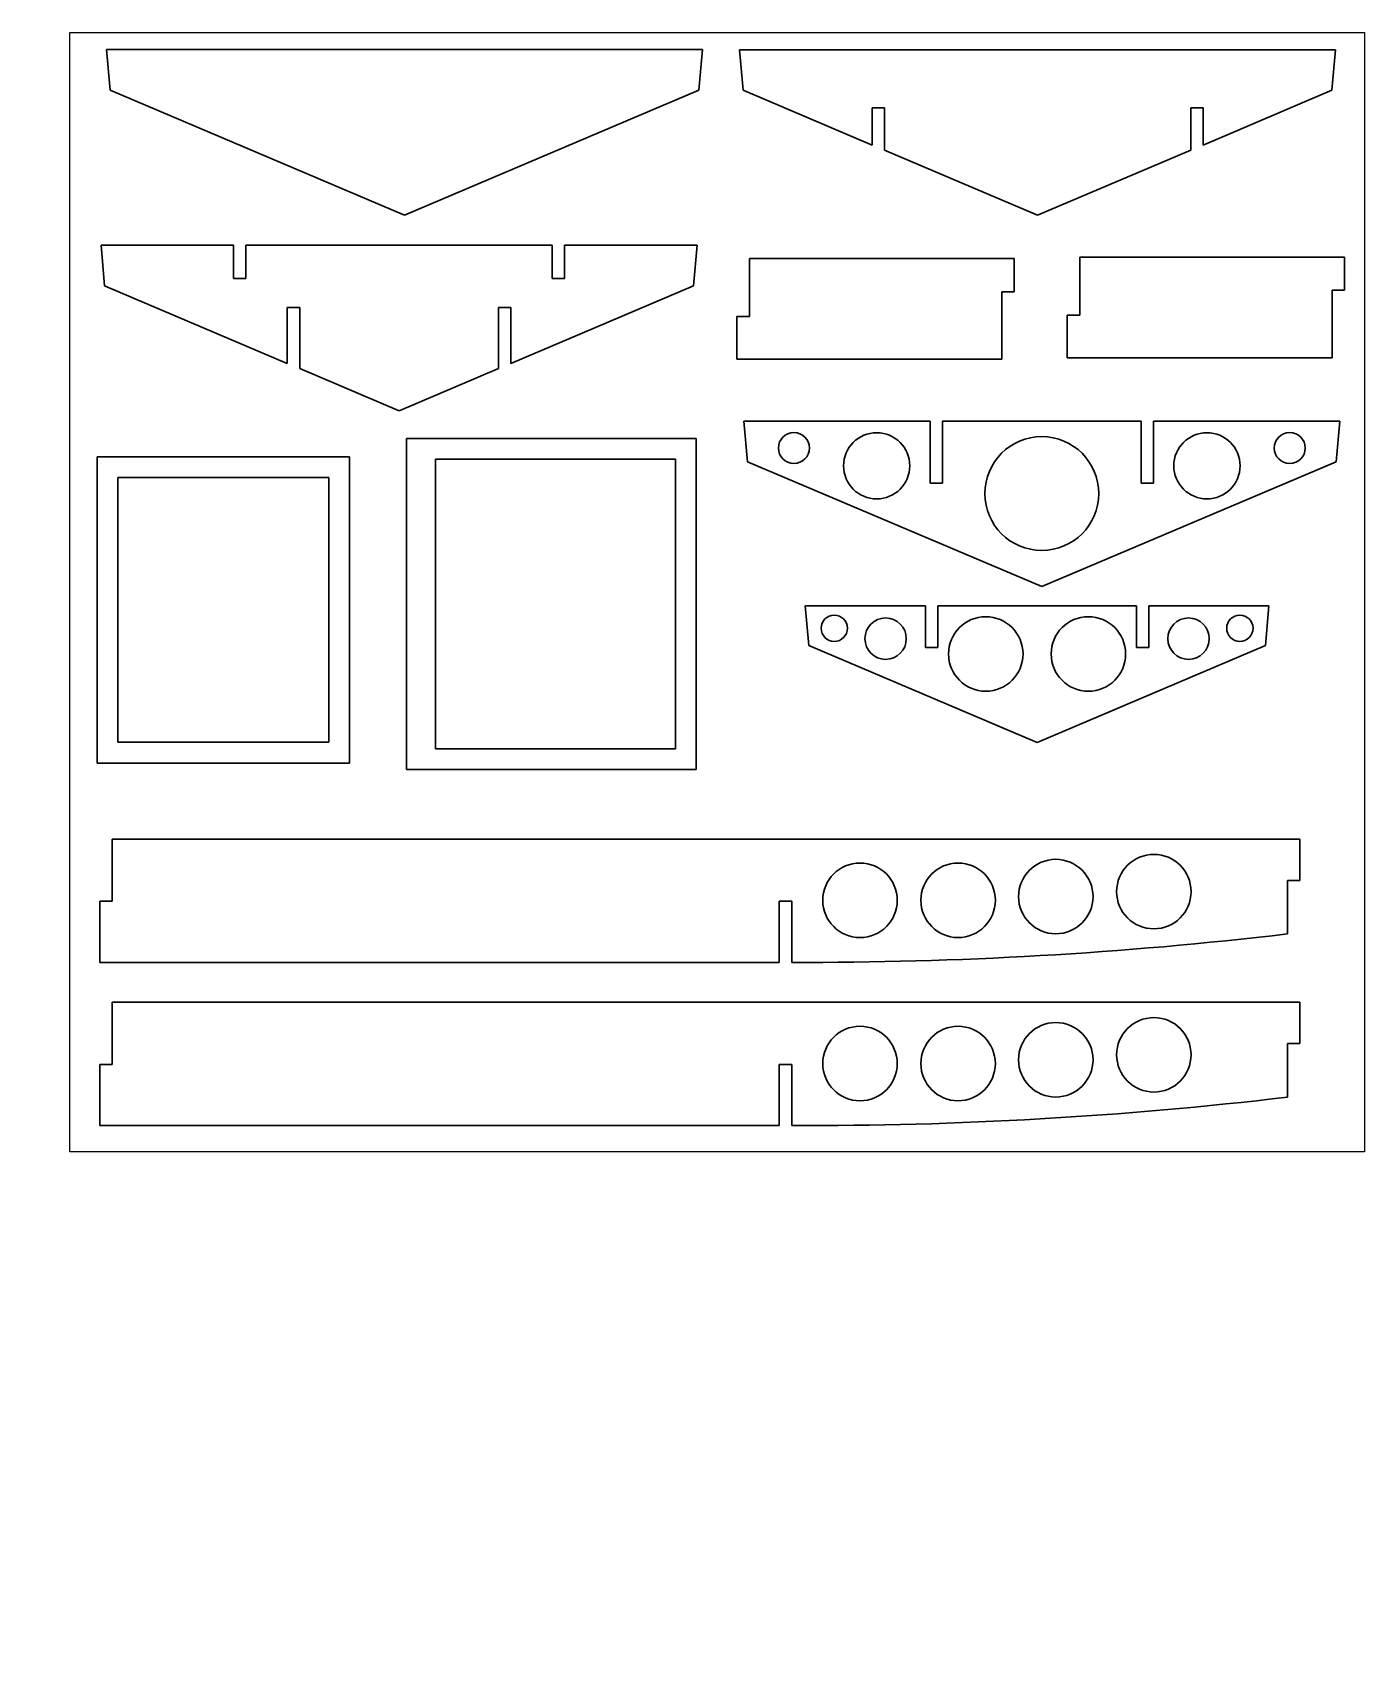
# Model space of a CAD drawing. Header units: metres. Extents: x -5 to 898, y 0 to 594.
# Drawn here: x -5 to 316.9, y -0.4 to 391.8 of the extents above; entities that cross this region are included whole.
import ezdxf

# ---------------------------------------------------------------- set-up
doc = ezdxf.new("R2010")
doc.units = ezdxf.units.M

msp = doc.modelspace()

# ---------------------------------------------------------------- linework, layer by layer
at = {"color": 171, "lineweight": 35}
for p, q in [((12.916, 387.693), (84.916, 387.693)), ((156.916, 387.693), (84.916, 387.693)), ((165.865, 387.629), (237.865, 387.629)), ((309.865, 387.629), (237.865, 387.629)), ((84.916, 347.693), (13.774, 377.891)), ((84.916, 347.693), (156.059, 377.891)), ((197.865, 364.608), (166.722, 377.827)), ((277.865, 364.608), (309.007, 377.827)), ((237.865, 347.629), (200.865, 363.334)), ((237.865, 347.629), (274.865, 363.334)), ((11.58, 340.382), (43.58, 340.382)), ((46.58, 340.382), (83.58, 340.382)), ((120.58, 340.382), (83.58, 340.382)), ((155.58, 340.382), (123.58, 340.382)), ((312.043, 337.515), (248.043, 337.515)), ((232.225, 337.148), (168.225, 337.148)), ((56.58, 311.843), (12.437, 330.58)), ((110.58, 311.843), (154.722, 330.58)), ((83.58, 300.382), (59.58, 310.569)), ((83.58, 300.382), (107.58, 310.569)), ((165.225, 312.848), (229.225, 312.848)), ((245.043, 313.215), (309.043, 313.215)), ((166.894, 297.885), (211.894, 297.885)), ((214.894, 297.885), (238.894, 297.885)), ((262.894, 297.885), (238.894, 297.885)), ((310.894, 297.885), (265.894, 297.885)), ((85.402, 213.658), (85.402, 293.658)), ((155.402, 293.658), (85.402, 293.658)), ((155.402, 293.658), (155.402, 213.658)), ((10.627, 215.267), (10.627, 289.267)), ((71.627, 289.267), (10.627, 289.267)), ((71.627, 289.267), (71.627, 215.267)), ((150.402, 288.658), (92.402, 288.658)), ((92.402, 218.658), (92.402, 288.658)), ((150.402, 288.658), (150.402, 218.658)), ((238.894, 257.885), (167.752, 288.083)), ((238.894, 257.885), (310.037, 288.083)), ((66.627, 284.267), (15.627, 284.267)), ((15.627, 220.267), (15.627, 284.267)), ((66.627, 284.267), (66.627, 220.267)), ((181.75, 253.219), (210.75, 253.219)), ((213.75, 253.219), (237.75, 253.219)), ((261.75, 253.219), (237.75, 253.219)), ((293.75, 253.219), (264.75, 253.219)), ((237.75, 220.219), (182.589, 243.633)), ((237.75, 220.219), (292.912, 243.633)), ((15.627, 220.267), (66.627, 220.267)), ((92.402, 218.658), (150.402, 218.658)), ((10.627, 215.267), (71.627, 215.267)), ((85.402, 213.658), (155.402, 213.658)), ((14.266, 196.891), (301.266, 196.891)), ((175.466, 167.091), (11.266, 167.091)), ((14.266, 157.448), (301.266, 157.448)), ((175.466, 127.648), (11.266, 127.648))]:
    msp.add_line(p, q, dxfattribs=at)
at = {"color": 171, "lineweight": 35, "ltscale": 0.245982}
for p, q in [((13.774, 377.891), (12.916, 387.693)), ((156.059, 377.891), (156.916, 387.693))]:
    msp.add_line(p, q, dxfattribs=at)
at = {"color": 171, "lineweight": 35, "ltscale": 0.245981}
for p, q in [((166.722, 377.827), (165.865, 387.629)), ((309.007, 377.827), (309.865, 387.629)), ((12.437, 330.58), (11.58, 340.382)), ((154.722, 330.58), (155.58, 340.382)), ((167.752, 288.083), (166.894, 297.885)), ((310.037, 288.083), (310.894, 297.885))]:
    msp.add_line(p, q, dxfattribs=at)
at = {"color": 171, "lineweight": 35, "ltscale": 0.225525}
for p, q in [((197.865, 364.608), (197.865, 373.629)), ((277.865, 364.608), (277.865, 373.629))]:
    msp.add_line(p, q, dxfattribs=at)
at = {"color": 171, "lineweight": 35, "ltscale": 0.075}
for p, q in [((197.865, 373.629), (200.865, 373.629)), ((277.865, 373.629), (274.865, 373.629)), ((43.58, 332.382), (46.58, 332.382)), ((123.58, 332.382), (120.58, 332.382)), ((309.043, 329.515), (312.043, 329.515)), ((229.225, 329.148), (232.225, 329.148)), ((56.58, 325.382), (59.58, 325.382)), ((110.58, 325.382), (107.58, 325.382)), ((168.225, 323.148), (165.225, 323.148)), ((248.043, 323.515), (245.043, 323.515)), ((211.894, 282.885), (214.894, 282.885)), ((265.894, 282.885), (262.894, 282.885)), ((213.75, 243.219), (210.75, 243.219)), ((261.75, 243.219), (264.75, 243.219)), ((301.266, 186.891), (298.266, 186.891)), ((11.266, 181.891), (14.266, 181.891)), ((178.466, 181.891), (175.466, 181.891)), ((301.266, 147.448), (298.266, 147.448)), ((11.266, 142.448), (14.266, 142.448)), ((178.466, 142.448), (175.466, 142.448))]:
    msp.add_line(p, q, dxfattribs=at)
at = {"color": 171, "lineweight": 35, "ltscale": 0.257361}
for p, q in [((200.865, 373.629), (200.865, 363.334)), ((274.865, 373.629), (274.865, 363.334))]:
    msp.add_line(p, q, dxfattribs=at)
at = {"color": 171, "lineweight": 35, "ltscale": 0.2}
for p, q in [((43.58, 340.382), (43.58, 332.382)), ((46.58, 332.382), (46.58, 340.382)), ((120.58, 332.382), (120.58, 340.382)), ((123.58, 340.382), (123.58, 332.382)), ((312.043, 329.515), (312.043, 337.515)), ((232.225, 329.148), (232.225, 337.148))]:
    msp.add_line(p, q, dxfattribs=at)
at = {"color": 171, "lineweight": 35, "ltscale": 0.35}
for p, q in [((248.043, 323.515), (248.043, 337.515)), ((168.225, 323.148), (168.225, 337.148))]:
    msp.add_line(p, q, dxfattribs=at)
at = {"color": 171, "lineweight": 35, "ltscale": 0.4075}
for p, q in [((309.043, 329.515), (309.043, 313.215)), ((229.225, 329.148), (229.225, 312.848))]:
    msp.add_line(p, q, dxfattribs=at)
at = {"color": 171, "lineweight": 35, "ltscale": 0.33848}
for p, q in [((56.58, 311.843), (56.58, 325.382)), ((110.58, 311.843), (110.58, 325.382))]:
    msp.add_line(p, q, dxfattribs=at)
at = {"color": 171, "lineweight": 35, "ltscale": 0.370315}
for p, q in [((59.58, 325.382), (59.58, 310.569)), ((107.58, 325.382), (107.58, 310.569))]:
    msp.add_line(p, q, dxfattribs=at)
at = {"color": 171, "lineweight": 35, "ltscale": 0.2575}
for p, q in [((165.225, 323.148), (165.225, 312.848)), ((245.043, 323.515), (245.043, 313.215))]:
    msp.add_line(p, q, dxfattribs=at)
at = {"color": 171, "lineweight": 35, "ltscale": 0.375}
for p, q in [((211.894, 297.885), (211.894, 282.885)), ((214.894, 282.885), (214.894, 297.885)), ((262.894, 282.885), (262.894, 297.885)), ((265.894, 297.885), (265.894, 282.885)), ((14.266, 181.891), (14.266, 196.891)), ((14.266, 142.448), (14.266, 157.448))]:
    msp.add_line(p, q, dxfattribs=at)
at = {"color": 171, "lineweight": 35, "ltscale": 0.24055}
for p, q in [((182.589, 243.633), (181.75, 253.219)), ((292.912, 243.633), (293.75, 253.219))]:
    msp.add_line(p, q, dxfattribs=at)
at = {"color": 171, "lineweight": 35, "ltscale": 0.25}
for p, q in [((210.75, 253.219), (210.75, 243.219)), ((213.75, 243.219), (213.75, 253.219)), ((261.75, 243.219), (261.75, 253.219)), ((264.75, 253.219), (264.75, 243.219)), ((301.266, 196.891), (301.266, 186.891)), ((301.266, 157.448), (301.266, 147.448))]:
    msp.add_line(p, q, dxfattribs=at)
at = {"color": 171, "lineweight": 35, "ltscale": 0.323174}
for p, q in [((298.266, 186.891), (298.266, 173.964)), ((298.266, 147.448), (298.266, 134.521))]:
    msp.add_line(p, q, dxfattribs=at)
at = {"color": 171, "lineweight": 35, "ltscale": 0.37}
for p, q in [((11.266, 167.091), (11.266, 181.891)), ((175.466, 181.891), (175.466, 167.091)), ((178.466, 167.091), (178.466, 181.891)), ((11.266, 127.648), (11.266, 142.448)), ((175.466, 142.448), (175.466, 127.648)), ((178.466, 127.648), (178.466, 142.448))]:
    msp.add_line(p, q, dxfattribs=at)
msp.add_lwpolyline([(4.063, 391.807), (316.877, 391.807), (316.877, 121.284), (4.063, 121.284)], close=True)
at = {"color": 171, "lineweight": 35}
for centre, radius in [((178.994, 291.385), 3.75), ((198.994, 287.085), 8), ((278.794, 287.085), 8), ((298.794, 291.385), 3.75), ((238.894, 280.385), 13.75), ((188.75, 247.819), 3.18), ((201.15, 245.319), 5), ((225.35, 241.619), 9), ((250.15, 241.619), 9), ((274.35, 245.319), 5), ((286.75, 247.819), 3.18), ((265.966, 184.191), 9), ((194.966, 182.091), 9), ((218.666, 182.091), 9), ((242.266, 182.991), 9), ((265.966, 144.748), 9), ((194.966, 142.648), 9), ((218.666, 142.648), 9), ((242.266, 143.548), 9)]:
    msp.add_circle(centre, radius, dxfattribs=at)
for centre in [(181.766, 1157.086), (181.766, 1117.642)]:
    msp.add_arc(centre, 990, 269.809012, 276.758039, dxfattribs=at)

doc.saveas('drawing.dxf')
